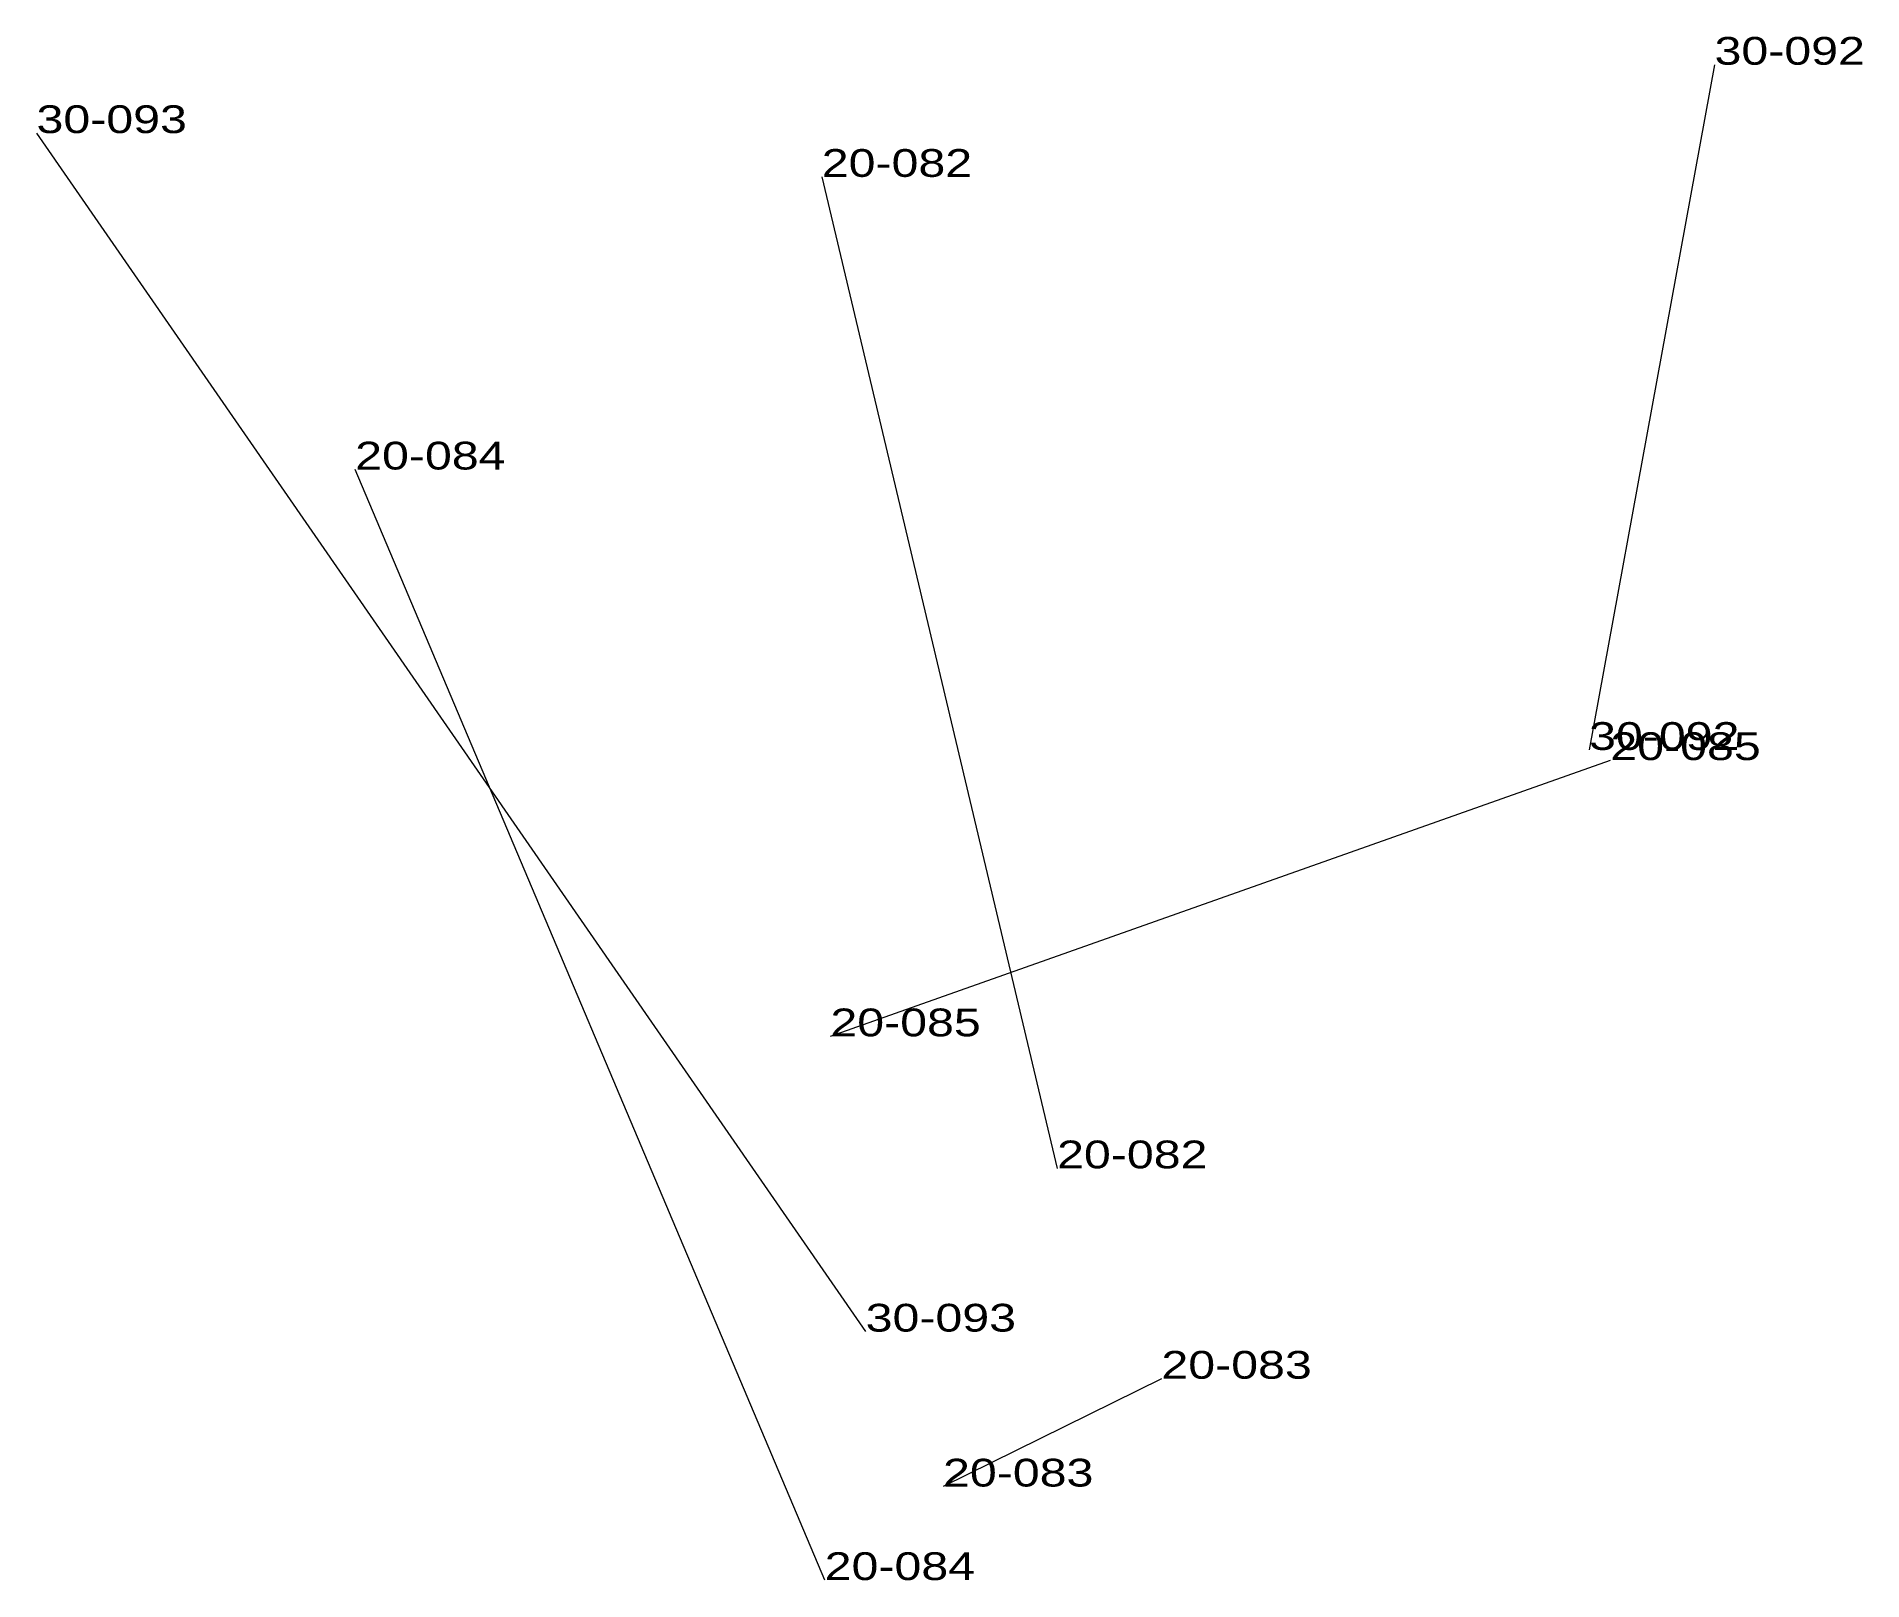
# Model space of a CAD drawing. Header units: metres. Extents: x 571156 to 607184, y 703608 to 727431.
# Drawn here: x 588935.9 to 589067.3, y 714603.4 to 714714.5 of the extents above; entities that cross this region are included whole.
import ezdxf

# ---------------------------------------------------------------- set-up
doc = ezdxf.new("R2010")
doc.units = ezdxf.units.M
doc.header["$LTSCALE"] = 0.8
doc.layers.add('60', color=7, linetype='Continuous', lineweight=13)
doc.layers.add('61', color=7, linetype='Continuous')

msp = doc.modelspace()

# ---------------------------------------------------------------- texts
at = {"layer": '60', "width": 1.3}
for s, p in [('20-084', (588958.8, 714683.33)), ('20-084', (588958.8, 714683.33)), ('20-084', (588958.8, 714683.33)), ('30-092', (589047.63, 714663.15)), ('30-092', (589047.63, 714663.15)), ('20-085', (589049.16, 714662.42)), ('20-085', (589049.16, 714662.42)), ('20-085', (589049.16, 714662.42)), ('20-082', (589009.33, 714633.04)), ('20-082', (589009.33, 714633.04)), ('20-082', (589009.33, 714633.04)), ('30-093', (588995.55, 714621.29)), ('30-093', (588995.55, 714621.29)), ('20-083', (589001.12, 714610.14)), ('20-083', (589001.12, 714610.14)), ('20-083', (589001.12, 714610.14))]:
    msp.add_text(s, height=2, dxfattribs=at).set_placement(p)
at = {"layer": '61', "width": 1.3}
for s, p in [('30-092', (589056.66, 714712.46)), ('30-092', (589056.66, 714712.46)), ('30-093', (588935.86, 714707.54)), ('30-093', (588935.86, 714707.54)), ('20-082', (588992.39, 714704.39)), ('20-082', (588992.39, 714704.39)), ('20-082', (588992.39, 714704.39)), ('20-085', (588993.01, 714642.54)), ('20-085', (588993.01, 714642.54)), ('20-085', (588993.01, 714642.54)), ('20-083', (589016.84, 714617.9)), ('20-083', (589016.84, 714617.9)), ('20-083', (589016.84, 714617.9)), ('20-084', (588992.6, 714603.41)), ('20-084', (588992.6, 714603.41)), ('20-084', (588992.6, 714603.41))]:
    msp.add_text(s, height=2, dxfattribs=at).set_placement(p)

# ---------------------------------------------------------------- linework, layer by layer
at = {"layer": '60'}
for p, q in [((589056.66, 714712.46), (589047.63, 714663.15)), ((589056.66, 714712.46), (589047.63, 714663.15)), ((588935.86, 714707.54), (588995.55, 714621.29)), ((588935.86, 714707.54), (588995.55, 714621.29)), ((588992.39, 714704.39), (589009.33, 714633.04)), ((588992.39, 714704.39), (589009.33, 714633.04)), ((588992.39, 714704.39), (589009.33, 714633.04)), ((588992.6, 714603.41), (588958.8, 714683.33)), ((588992.6, 714603.41), (588958.8, 714683.33)), ((588992.6, 714603.41), (588958.8, 714683.33)), ((588993.01, 714642.54), (589049.16, 714662.42)), ((588993.01, 714642.54), (589049.16, 714662.42)), ((588993.01, 714642.54), (589049.16, 714662.42)), ((589016.84, 714617.9), (589001.12, 714610.14)), ((589016.84, 714617.9), (589001.12, 714610.14)), ((589016.84, 714617.9), (589001.12, 714610.14))]:
    msp.add_line(p, q, dxfattribs=at)

msp.set_redraw_order([(e.dxf.handle, doc.entitydb.next_handle()) for e in msp.query("TEXT MTEXT ATTDEF DIMENSION ARC_DIMENSION")])  # texts and dimensions are drawn at this point

doc.saveas('drawing.dxf')
